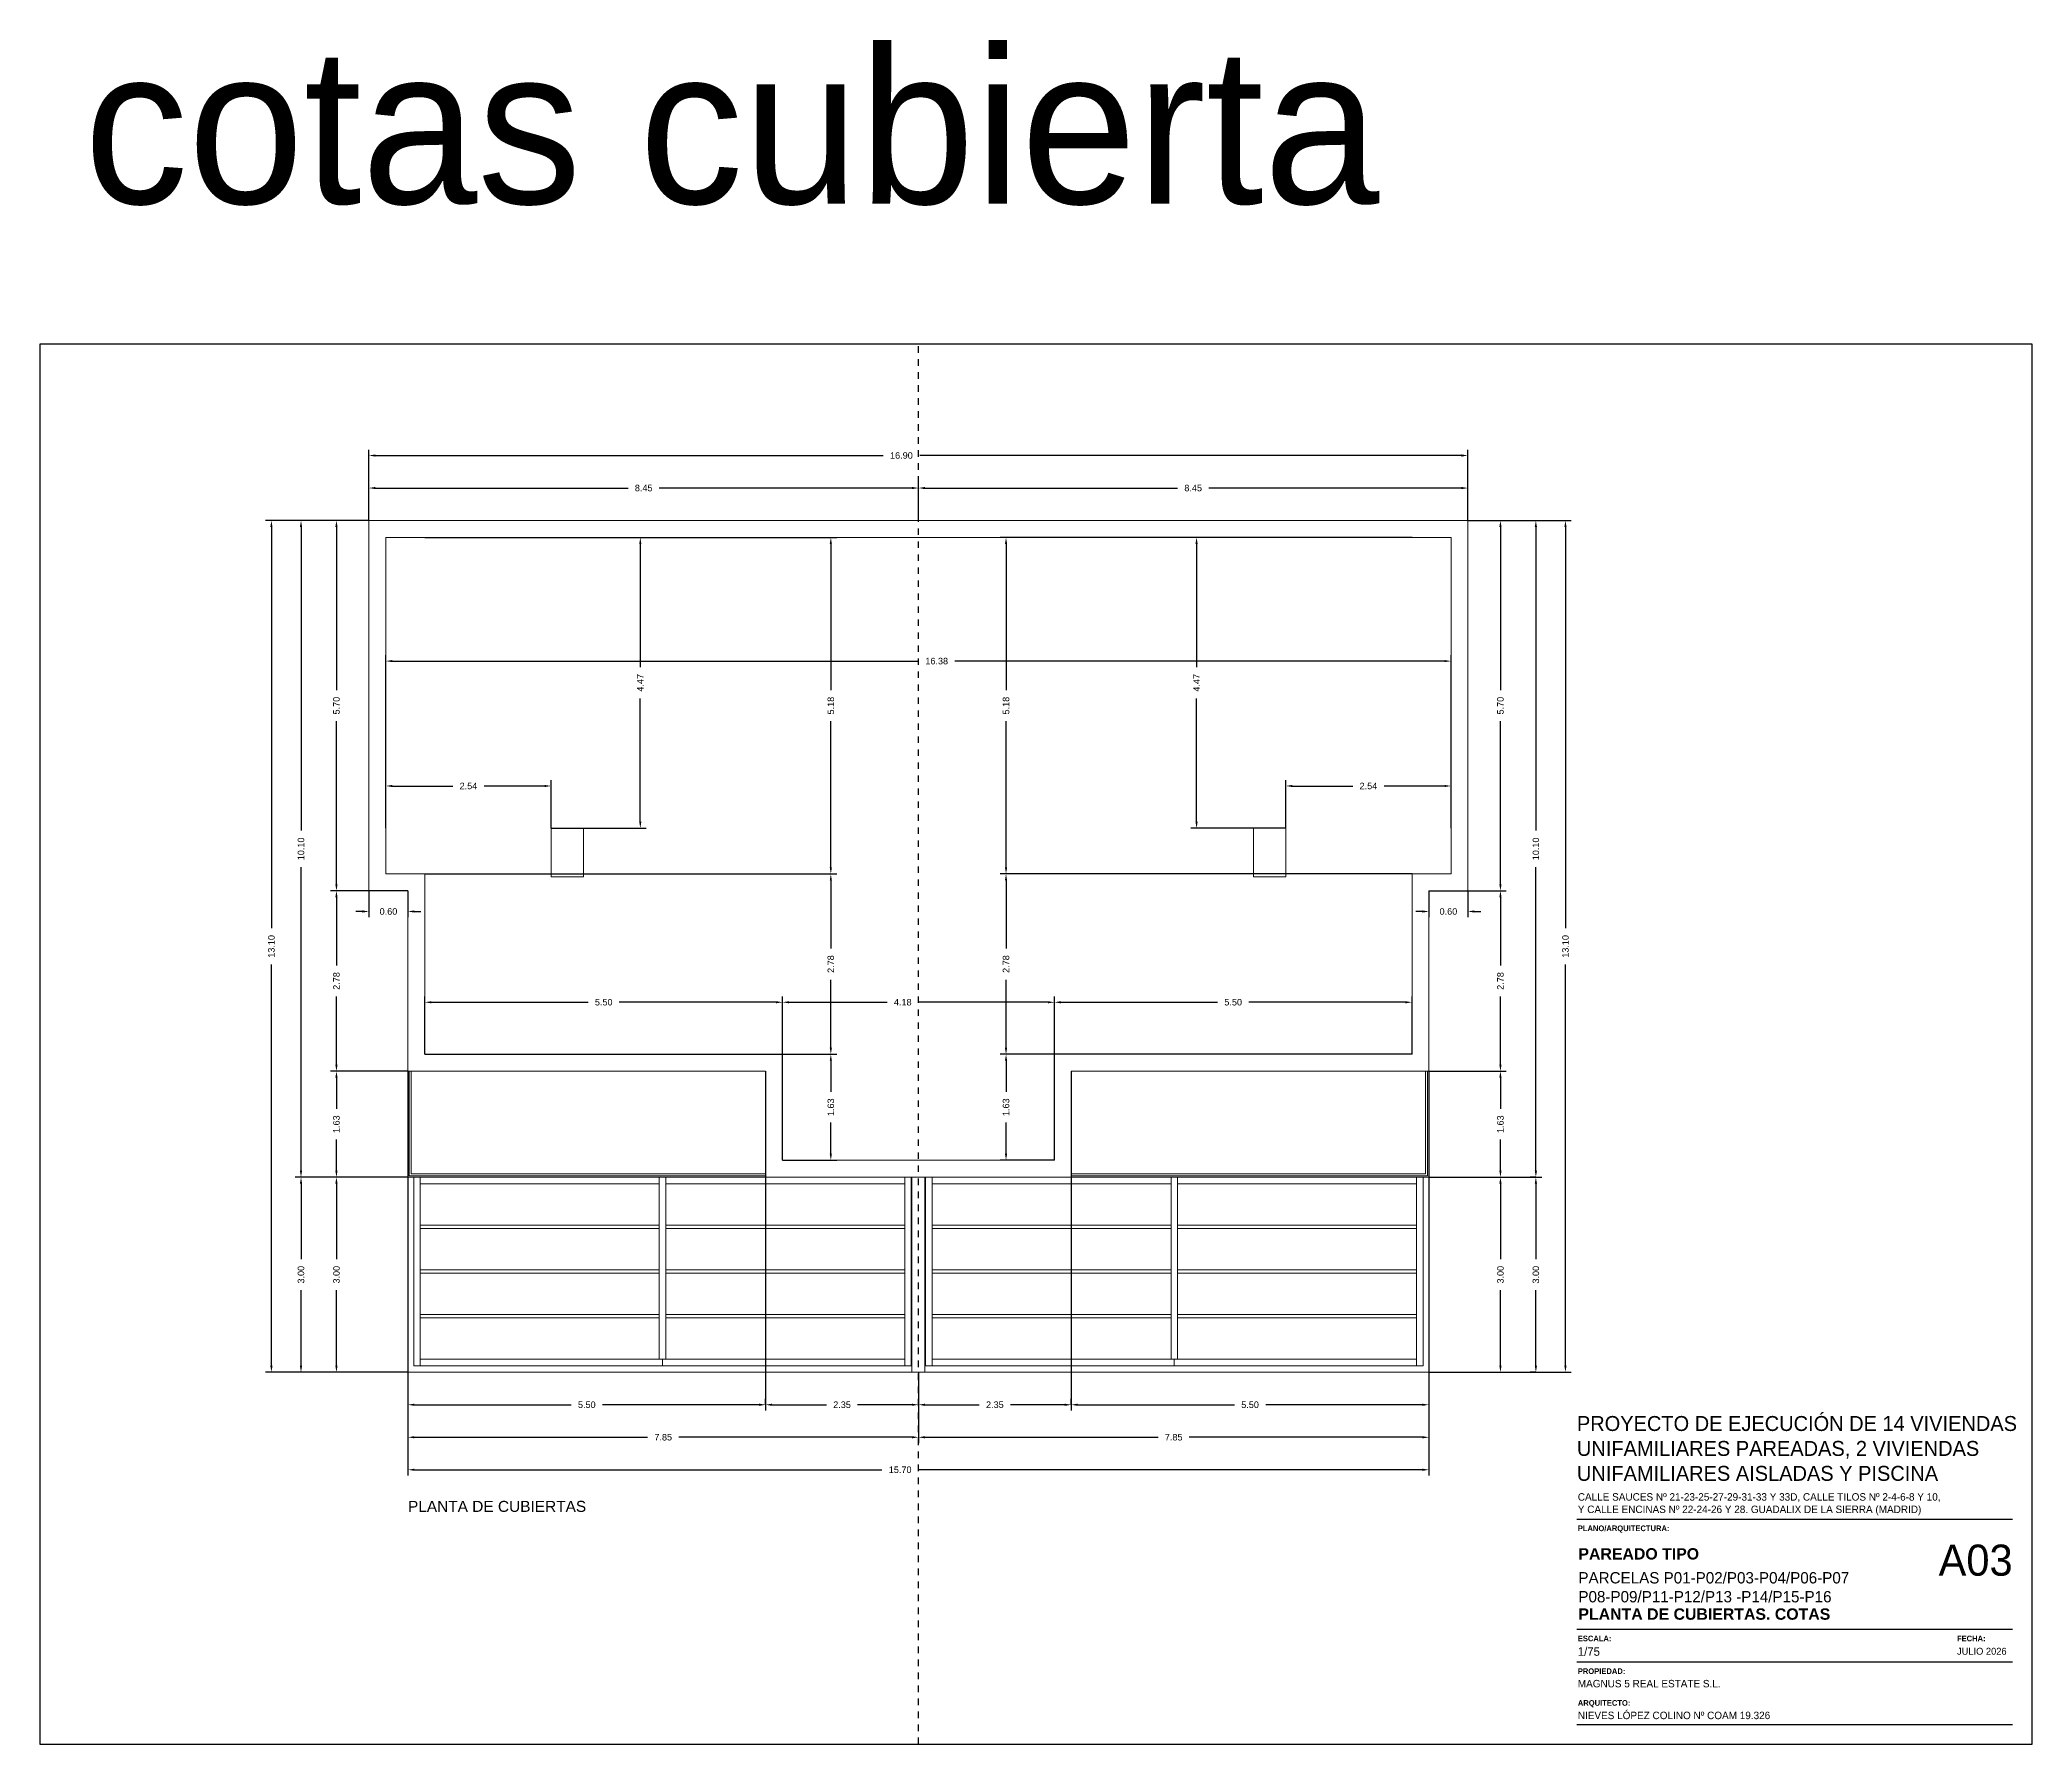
# Model space of a CAD drawing. Header units: millimetres. Extents: x 441156 to 441653, y 4514887 to 4515266.
# Drawn here: x 441363.37 to 441394.01, y 4515196.28 to 4515222.49 of the extents above; entities that cross this region are included whole.
import ezdxf

# ---------------------------------------------------------------- set-up
doc = ezdxf.new("R2010")
doc.units = ezdxf.units.MM
doc.linetypes.add('CONTINUA', pattern=[0])
doc.linetypes.add('RAYITAS', pattern=[0.375, 0.25, -0.125])
doc.layers.add('01_cartela', color=6, linetype='Continuous', plot=False)
for name, color, linetype in [('01_cotas', 254, 'Continuous'), ('01_proyección', 4, 'RAYITAS'), ('01_texto cartela', 5, 'Continuous'), ('01_textos', 7, 'Continuous')]:
    doc.layers.add(name, color=color, linetype=linetype)
doc.layers.add('01_varios', color=4, linetype='Continuous', lineweight=0)
doc.styles.add('Century Gothic', font='', dxfattribs={"height": 2})
doc.styles.add('Century Gothic_3', font='', dxfattribs={"height": 4.5})
doc.styles.add('Century Gothic_5', font='', dxfattribs={"height": 2.5})
doc.styles.add('Century Gothic_6', font='', dxfattribs={"height": 11})
doc.styles.add('Estilo1', font='swissel.ttf')
doc.styles.add('NIEVES3', font='swisseb.ttf')
doc.styles.add('ROMANS', font='romans')
doc.styles.get('Century Gothic').set_extended_font_data('Century Gothic')
doc.styles.get('Century Gothic_3').set_extended_font_data('Century Gothic')
doc.styles.get('Century Gothic_5').set_extended_font_data('Century Gothic')
doc.styles.get('Century Gothic_6').set_extended_font_data('Century Gothic')
doc.dimstyles.new('DECIMAL-50', dxfattribs={"dimtxt": 0.08, "dimasz": 0.15, "dimexe": 0.09, "dimexo": 0, "dimgap": 0.09, "dimtad": 0, "dimzin": 0, "dimdsep": 46, "dimtxsty": 'ROMANS', "dimcen": 0.09, "dimclrt": 6, "dimadec": 0, "dimazin": 0, "dimtfac": 1.38, "dimtix": 1, "dimtofl": 0, "dimtmove": 2, "dimatfit": 3, "dimldrblk": 'OBLIQUE', "dimfxl": 1, "dimtolj": 1, "dimtzin": 0, "dimarcsym": 0})

msp = doc.modelspace()

# ---------------------------------------------------------------- texts
at = {"layer": '01_texto cartela', "color": 1}
for s, insert, char_height, width, attachment_point, style in [('cotas cubierta', (441364.051, 4515222.364), 2.39287, 27.31448, 1, 'Century Gothic_6'), ('A03', (441393.71, 4515199.347), 0.4786, 1.04985, 3, 'Century Gothic_6'), ('\\pt2.3273;PAREADO TIPO ', (441387.032, 4515199.115), 0.17455, 7.00908, 7, 'NIEVES3')]:
    msp.add_mtext(s, dxfattribs=dict(at, insert=insert, char_height=char_height, width=width, attachment_point=attachment_point, style=style))
at = {"layer": '01_texto cartela'}
for s, insert, char_height, width, attachment_point, style in [('\\PPROYECTO DE EJECUCIÓN DE 14 VIVIENDAS UNIFAMILIARES PAREADAS, 2 VIVIENDAS UNIFAMILIARES AISLADAS Y PISCINA', (441387.009, 4515201.708), 0.23, 6.82217, 1, 'Century Gothic_3'), ('CALLE SAUCES Nº 21-23-25-27-29-31-33 Y 33D, CALLE TILOS Nº 2-4-6-8 Y 10, \\PY CALLE ENCINAS Nº 22-24-26 Y 28. GUADALIX DE LA SIERRA (MADRID)', (441387.023, 4515200.138), 0.11455, 9.24681, 1, 'Century Gothic'), ('{\\fCentury Gothic|b1|i0|c0|p34;PLANO/ARQUITECTURA: }', (441387.023, 4515199.641), 0.08701, 2.11715, 1, 'Century Gothic'), ('\\pt2.3273;\\PPARCELAS P01-P02/P03-P04/P06-P07\\PP08-P09/P11-P12/P13 -P14/P15-P16 ', (441387.032, 4515198.456), 0.17455, 7.00908, 7, 'Century Gothic_5'), ('\\pt2.3273;PLANTA DE CUBIERTAS. COTAS', (441387.032, 4515198.189), 0.17455, 7.00908, 7, 'NIEVES3'), ('{\\fCentury Gothic|b1|i0|c0|p34;ESCALA: }', (441387.023, 4515197.947), 0.08701, 2.11715, 1, 'Century Gothic'), ('{\\fCentury Gothic|b1|i0|c0|p34;FECHA: }', (441392.854, 4515197.947), 0.08701, 2.11715, 1, 'Century Gothic'), ('1/75', (441387.023, 4515197.768), 0.1309, 2.11715, 1, 'Century Gothic'), ('JULIO 2026', (441392.854, 4515197.76), 0.1069, 3.50438, 1, 'Century Gothic'), ('{\\fCentury Gothic|b1|i0|c0|p34;PROPIEDAD:}', (441387.023, 4515197.444), 0.08701, 0.83709, 1, 'Century Gothic'), ('MAGNUS 5 REAL ESTATE S.L.', (441387.023, 4515197.266), 0.11455, 4.88231, 1, 'Century Gothic'), ('{\\fCentury Gothic|b1|i0|c0|p34;ARQUITECTO:}', (441387.023, 4515196.955), 0.08701, 0.83709, 1, 'Century Gothic'), ('NIEVES LÓPEZ COLINO Nº COAM 19.326', (441387.023, 4515196.777), 0.11455, 3.65153, 1, 'Century Gothic')]:
    msp.add_mtext(s, dxfattribs=dict(at, insert=insert, char_height=char_height, width=width, attachment_point=attachment_point, style=style))
at = {"layer": '01_textos', "color": 5, "style": 'Estilo1'}
msp.add_text('PLANTA DE CUBIERTAS', height=0.16973, dxfattribs=at).set_placement((441369.033, 4515199.85))

# ---------------------------------------------------------------- blocks, each defined once
blk = doc.blocks.new('*D32')
at = {"layer": '01_cotas', "color": 0, "linetype": 'CONTINUA', "lineweight": -2, "transparency": 16777216}
for p, q in [((441368.433, 4515215.098), (441368.433, 4515215.688)), ((441376.883, 4515215.098), (441376.883, 4515215.688))]:
    blk.add_line(p, q, dxfattribs=at)
at = {"layer": '01_cotas', "color": 0, "lineweight": -2, "transparency": 16777216}
for p, q in [((441368.533, 4515215.598), (441372.418, 4515215.598)), ((441376.783, 4515215.598), (441372.898, 4515215.598))]:
    blk.add_line(p, q, dxfattribs=at)
at = {"layer": '01_cotas', "color": 0, "transparency": 16777216}
for points in [[(441368.533, 4515215.615), (441368.533, 4515215.581), (441368.433, 4515215.598)], [(441376.783, 4515215.615), (441376.783, 4515215.581), (441376.883, 4515215.598)]]:
    blk.add_solid(points, dxfattribs=at)
at = {"layer": '01_cotas', "color": 7, "transparency": 16777216, "insert": (441372.658, 4515215.598), "char_height": 0.1, "attachment_point": 5, "style": 'Estilo1'}
blk.add_mtext('\\A1;8.45', dxfattribs=at)
blk = doc.blocks.new('*D33')
at = {"layer": '01_cotas', "color": 0, "linetype": 'CONTINUA', "lineweight": -2, "transparency": 16777216}
for p, q in [((441376.883, 4515215.098), (441376.883, 4515215.688)), ((441385.333, 4515215.098), (441385.333, 4515215.688))]:
    blk.add_line(p, q, dxfattribs=at)
at = {"layer": '01_cotas', "color": 0, "lineweight": -2, "transparency": 16777216}
for p, q in [((441376.983, 4515215.598), (441380.868, 4515215.598)), ((441385.233, 4515215.598), (441381.348, 4515215.598))]:
    blk.add_line(p, q, dxfattribs=at)
at = {"layer": '01_cotas', "color": 0, "transparency": 16777216}
for points in [[(441376.983, 4515215.615), (441376.983, 4515215.581), (441376.883, 4515215.598)], [(441385.233, 4515215.615), (441385.233, 4515215.581), (441385.333, 4515215.598)]]:
    blk.add_solid(points, dxfattribs=at)
at = {"layer": '01_cotas', "color": 7, "transparency": 16777216, "insert": (441381.108, 4515215.598), "char_height": 0.1, "attachment_point": 5, "style": 'Estilo1'}
blk.add_mtext('\\A1;8.45', dxfattribs=at)
blk = doc.blocks.new('*D34')
at = {"layer": '01_cotas', "color": 0, "linetype": 'CONTINUA', "lineweight": -2, "transparency": 16777216}
for p, q in [((441368.433, 4515215.098), (441368.433, 4515216.188)), ((441385.333, 4515215.098), (441385.333, 4515216.188))]:
    blk.add_line(p, q, dxfattribs=at)
at = {"layer": '01_cotas', "color": 0, "lineweight": -2, "transparency": 16777216}
for p, q in [((441368.533, 4515216.098), (441376.339, 4515216.098)), ((441385.233, 4515216.098), (441376.902, 4515216.098))]:
    blk.add_line(p, q, dxfattribs=at)
at = {"layer": '01_cotas', "color": 0, "transparency": 16777216}
for points in [[(441368.533, 4515216.115), (441368.533, 4515216.081), (441368.433, 4515216.098)], [(441385.233, 4515216.115), (441385.233, 4515216.081), (441385.333, 4515216.098)]]:
    blk.add_solid(points, dxfattribs=at)
at = {"layer": '01_cotas', "color": 7, "transparency": 16777216, "insert": (441376.621, 4515216.098), "char_height": 0.1, "attachment_point": 5, "style": 'Estilo1'}
blk.add_mtext('\\A1;16.90', dxfattribs=at)
blk = doc.blocks.new('*D35')
at = {"layer": '01_cotas', "color": 0, "linetype": 'CONTINUA', "lineweight": -2, "transparency": 16777216}
for p, q in [((441368.433, 4515215.098), (441367.843, 4515215.098)), ((441368.433, 4515209.403), (441367.843, 4515209.403))]:
    blk.add_line(p, q, dxfattribs=at)
at = {"layer": '01_cotas', "color": 0, "lineweight": -2, "transparency": 16777216}
for p, q in [((441367.933, 4515214.998), (441367.933, 4515212.491)), ((441367.933, 4515209.503), (441367.933, 4515212.01))]:
    blk.add_line(p, q, dxfattribs=at)
at = {"layer": '01_cotas', "color": 0, "transparency": 16777216}
for points in [[(441367.916, 4515214.998), (441367.95, 4515214.998), (441367.933, 4515215.098)], [(441367.916, 4515209.503), (441367.95, 4515209.503), (441367.933, 4515209.403)]]:
    blk.add_solid(points, dxfattribs=at)
at = {"layer": '01_cotas', "color": 7, "transparency": 16777216, "insert": (441367.933, 4515212.251), "char_height": 0.1, "attachment_point": 5, "rotation": 90, "style": 'Estilo1'}
blk.add_mtext('\\A1;5.70', dxfattribs=at)
blk = doc.blocks.new('*D36')
at = {"layer": '01_cotas', "color": 0, "linetype": 'CONTINUA', "lineweight": -2, "transparency": 16777216}
for p, q in [((441369.033, 4515209.403), (441367.843, 4515209.403)), ((441369.033, 4515206.628), (441367.843, 4515206.628))]:
    blk.add_line(p, q, dxfattribs=at)
at = {"layer": '01_cotas', "color": 0, "lineweight": -2, "transparency": 16777216}
for p, q in [((441367.933, 4515209.303), (441367.933, 4515208.256)), ((441367.933, 4515206.728), (441367.933, 4515207.775))]:
    blk.add_line(p, q, dxfattribs=at)
at = {"layer": '01_cotas', "color": 0, "transparency": 16777216}
for points in [[(441367.916, 4515209.303), (441367.95, 4515209.303), (441367.933, 4515209.403)], [(441367.916, 4515206.728), (441367.95, 4515206.728), (441367.933, 4515206.628)]]:
    blk.add_solid(points, dxfattribs=at)
at = {"layer": '01_cotas', "color": 7, "transparency": 16777216, "insert": (441367.933, 4515208.016), "char_height": 0.1, "attachment_point": 5, "rotation": 90, "style": 'Estilo1'}
blk.add_mtext('\\A1;2.78', dxfattribs=at)
blk = doc.blocks.new('*D37')
at = {"layer": '01_cotas', "color": 0, "linetype": 'CONTINUA', "lineweight": -2, "transparency": 16777216}
for p, q in [((441369.033, 4515206.628), (441367.843, 4515206.628)), ((441369.033, 4515204.998), (441367.843, 4515204.998))]:
    blk.add_line(p, q, dxfattribs=at)
at = {"layer": '01_cotas', "color": 0, "lineweight": -2, "transparency": 16777216}
for p, q in [((441367.933, 4515206.528), (441367.933, 4515206.049)), ((441367.933, 4515205.098), (441367.933, 4515205.577))]:
    blk.add_line(p, q, dxfattribs=at)
at = {"layer": '01_cotas', "color": 0, "transparency": 16777216}
for points in [[(441367.916, 4515206.528), (441367.95, 4515206.528), (441367.933, 4515206.628)], [(441367.916, 4515205.098), (441367.95, 4515205.098), (441367.933, 4515204.998)]]:
    blk.add_solid(points, dxfattribs=at)
at = {"layer": '01_cotas', "color": 7, "transparency": 16777216, "insert": (441367.933, 4515205.813), "char_height": 0.1, "attachment_point": 5, "rotation": 90, "style": 'Estilo1'}
blk.add_mtext('\\A1;1.63', dxfattribs=at)
blk = doc.blocks.new('*D38')
at = {"layer": '01_cotas', "color": 0, "linetype": 'CONTINUA', "lineweight": -2, "transparency": 16777216}
for p, q in [((441369.033, 4515204.998), (441367.843, 4515204.998)), ((441369.033, 4515201.998), (441367.843, 4515201.998))]:
    blk.add_line(p, q, dxfattribs=at)
at = {"layer": '01_cotas', "color": 0, "lineweight": -2, "transparency": 16777216}
for p, q in [((441367.933, 4515204.898), (441367.933, 4515203.738)), ((441367.933, 4515202.098), (441367.933, 4515203.258))]:
    blk.add_line(p, q, dxfattribs=at)
at = {"layer": '01_cotas', "color": 0, "transparency": 16777216}
for points in [[(441367.916, 4515204.898), (441367.95, 4515204.898), (441367.933, 4515204.998)], [(441367.916, 4515202.098), (441367.95, 4515202.098), (441367.933, 4515201.998)]]:
    blk.add_solid(points, dxfattribs=at)
at = {"layer": '01_cotas', "color": 7, "transparency": 16777216, "insert": (441367.933, 4515203.498), "char_height": 0.1, "attachment_point": 5, "rotation": 90, "style": 'Estilo1'}
blk.add_mtext('\\A1;3.00', dxfattribs=at)
blk = doc.blocks.new('*D39')
at = {"layer": '01_cotas', "color": 0, "linetype": 'CONTINUA', "lineweight": -2, "transparency": 16777216}
for p, q in [((441369.033, 4515206.628), (441369.033, 4515201.408)), ((441374.533, 4515206.628), (441374.533, 4515201.408))]:
    blk.add_line(p, q, dxfattribs=at)
at = {"layer": '01_cotas', "color": 0, "lineweight": -2, "transparency": 16777216}
for p, q in [((441369.133, 4515201.498), (441371.543, 4515201.498)), ((441374.433, 4515201.498), (441372.023, 4515201.498))]:
    blk.add_line(p, q, dxfattribs=at)
at = {"layer": '01_cotas', "color": 0, "transparency": 16777216}
for points in [[(441369.133, 4515201.515), (441369.133, 4515201.481), (441369.033, 4515201.498)], [(441374.433, 4515201.515), (441374.433, 4515201.481), (441374.533, 4515201.498)]]:
    blk.add_solid(points, dxfattribs=at)
at = {"layer": '01_cotas', "color": 7, "transparency": 16777216, "insert": (441371.783, 4515201.498), "char_height": 0.1, "attachment_point": 5, "style": 'Estilo1'}
blk.add_mtext('\\A1;5.50', dxfattribs=at)
blk = doc.blocks.new('*D40')
at = {"layer": '01_cotas', "color": 0, "linetype": 'CONTINUA', "lineweight": -2, "transparency": 16777216}
for p, q in [((441369.033, 4515201.998), (441369.033, 4515200.908)), ((441376.883, 4515201.998), (441376.883, 4515200.908))]:
    blk.add_line(p, q, dxfattribs=at)
at = {"layer": '01_cotas', "color": 0, "lineweight": -2, "transparency": 16777216}
for p, q in [((441369.133, 4515200.998), (441372.718, 4515200.998)), ((441376.783, 4515200.998), (441373.197, 4515200.998))]:
    blk.add_line(p, q, dxfattribs=at)
at = {"layer": '01_cotas', "color": 0, "transparency": 16777216}
for points in [[(441369.133, 4515201.015), (441369.133, 4515200.981), (441369.033, 4515200.998)], [(441376.783, 4515201.015), (441376.783, 4515200.981), (441376.883, 4515200.998)]]:
    blk.add_solid(points, dxfattribs=at)
at = {"layer": '01_cotas', "color": 7, "transparency": 16777216, "insert": (441372.958, 4515200.998), "char_height": 0.1, "attachment_point": 5, "style": 'Estilo1'}
blk.add_mtext('\\A1;7.85', dxfattribs=at)
blk = doc.blocks.new('*D41')
at = {"layer": '01_cotas', "color": 0, "linetype": 'CONTINUA', "lineweight": -2, "transparency": 16777216}
for p, q in [((441367.933, 4515215.098), (441366.843, 4515215.098)), ((441368.533, 4515201.998), (441366.843, 4515201.998))]:
    blk.add_line(p, q, dxfattribs=at)
at = {"layer": '01_cotas', "color": 0, "lineweight": -2, "transparency": 16777216}
for p, q in [((441366.933, 4515214.998), (441366.933, 4515208.829)), ((441366.933, 4515202.098), (441366.933, 4515208.267))]:
    blk.add_line(p, q, dxfattribs=at)
at = {"layer": '01_cotas', "color": 0, "transparency": 16777216}
for points in [[(441366.916, 4515214.998), (441366.95, 4515214.998), (441366.933, 4515215.098)], [(441366.916, 4515202.098), (441366.95, 4515202.098), (441366.933, 4515201.998)]]:
    blk.add_solid(points, dxfattribs=at)
at = {"layer": '01_cotas', "color": 7, "transparency": 16777216, "insert": (441366.933, 4515208.548), "char_height": 0.1, "attachment_point": 5, "rotation": 90, "style": 'Estilo1'}
blk.add_mtext('\\A1;13.10', dxfattribs=at)
blk = doc.blocks.new('*D42')
at = {"layer": '01_cotas', "color": 0, "linetype": 'CONTINUA', "lineweight": -2, "transparency": 16777216}
for p, q in [((441385.333, 4515215.098), (441385.923, 4515215.098)), ((441385.333, 4515209.403), (441385.923, 4515209.403))]:
    blk.add_line(p, q, dxfattribs=at)
at = {"layer": '01_cotas', "color": 0, "lineweight": -2, "transparency": 16777216}
for p, q in [((441385.833, 4515214.998), (441385.833, 4515212.491)), ((441385.833, 4515209.503), (441385.833, 4515212.01))]:
    blk.add_line(p, q, dxfattribs=at)
at = {"layer": '01_cotas', "color": 0, "transparency": 16777216}
for points in [[(441385.816, 4515214.998), (441385.85, 4515214.998), (441385.833, 4515215.098)], [(441385.816, 4515209.503), (441385.85, 4515209.503), (441385.833, 4515209.403)]]:
    blk.add_solid(points, dxfattribs=at)
at = {"layer": '01_cotas', "color": 7, "transparency": 16777216, "insert": (441385.833, 4515212.251), "char_height": 0.1, "attachment_point": 5, "rotation": 90, "style": 'Estilo1'}
blk.add_mtext('\\A1;5.70', dxfattribs=at)
blk = doc.blocks.new('*D43')
at = {"layer": '01_cotas', "color": 0, "linetype": 'CONTINUA', "lineweight": -2, "transparency": 16777216}
for p, q in [((441384.733, 4515209.403), (441385.923, 4515209.403)), ((441384.733, 4515206.628), (441385.923, 4515206.628))]:
    blk.add_line(p, q, dxfattribs=at)
at = {"layer": '01_cotas', "color": 0, "lineweight": -2, "transparency": 16777216}
for p, q in [((441385.833, 4515209.303), (441385.833, 4515208.256)), ((441385.833, 4515206.728), (441385.833, 4515207.775))]:
    blk.add_line(p, q, dxfattribs=at)
at = {"layer": '01_cotas', "color": 0, "transparency": 16777216}
for points in [[(441385.816, 4515209.303), (441385.85, 4515209.303), (441385.833, 4515209.403)], [(441385.816, 4515206.728), (441385.85, 4515206.728), (441385.833, 4515206.628)]]:
    blk.add_solid(points, dxfattribs=at)
at = {"layer": '01_cotas', "color": 7, "transparency": 16777216, "insert": (441385.833, 4515208.016), "char_height": 0.1, "attachment_point": 5, "rotation": 90, "style": 'Estilo1'}
blk.add_mtext('\\A1;2.78', dxfattribs=at)
blk = doc.blocks.new('*D44')
at = {"layer": '01_cotas', "color": 0, "linetype": 'CONTINUA', "lineweight": -2, "transparency": 16777216}
for p, q in [((441384.733, 4515206.628), (441385.923, 4515206.628)), ((441384.733, 4515204.998), (441385.923, 4515204.998))]:
    blk.add_line(p, q, dxfattribs=at)
at = {"layer": '01_cotas', "color": 0, "lineweight": -2, "transparency": 16777216}
for p, q in [((441385.833, 4515206.528), (441385.833, 4515206.049)), ((441385.833, 4515205.098), (441385.833, 4515205.577))]:
    blk.add_line(p, q, dxfattribs=at)
at = {"layer": '01_cotas', "color": 0, "transparency": 16777216}
for points in [[(441385.816, 4515206.528), (441385.85, 4515206.528), (441385.833, 4515206.628)], [(441385.816, 4515205.098), (441385.85, 4515205.098), (441385.833, 4515204.998)]]:
    blk.add_solid(points, dxfattribs=at)
at = {"layer": '01_cotas', "color": 7, "transparency": 16777216, "insert": (441385.833, 4515205.813), "char_height": 0.1, "attachment_point": 5, "rotation": 90, "style": 'Estilo1'}
blk.add_mtext('\\A1;1.63', dxfattribs=at)
blk = doc.blocks.new('*D45')
at = {"layer": '01_cotas', "color": 0, "linetype": 'CONTINUA', "lineweight": -2, "transparency": 16777216}
for p, q in [((441384.733, 4515204.998), (441385.923, 4515204.998)), ((441384.733, 4515201.998), (441385.923, 4515201.998))]:
    blk.add_line(p, q, dxfattribs=at)
at = {"layer": '01_cotas', "color": 0, "lineweight": -2, "transparency": 16777216}
for p, q in [((441385.833, 4515204.898), (441385.833, 4515203.738)), ((441385.833, 4515202.098), (441385.833, 4515203.258))]:
    blk.add_line(p, q, dxfattribs=at)
at = {"layer": '01_cotas', "color": 0, "transparency": 16777216}
for points in [[(441385.816, 4515204.898), (441385.85, 4515204.898), (441385.833, 4515204.998)], [(441385.816, 4515202.098), (441385.85, 4515202.098), (441385.833, 4515201.998)]]:
    blk.add_solid(points, dxfattribs=at)
at = {"layer": '01_cotas', "color": 7, "transparency": 16777216, "insert": (441385.833, 4515203.498), "char_height": 0.1, "attachment_point": 5, "rotation": 90, "style": 'Estilo1'}
blk.add_mtext('\\A1;3.00', dxfattribs=at)
blk = doc.blocks.new('*D46')
at = {"layer": '01_cotas', "color": 0, "linetype": 'CONTINUA', "lineweight": -2, "transparency": 16777216}
for p, q in [((441379.233, 4515206.628), (441379.233, 4515201.408)), ((441384.733, 4515206.628), (441384.733, 4515201.408))]:
    blk.add_line(p, q, dxfattribs=at)
at = {"layer": '01_cotas', "color": 0, "lineweight": -2, "transparency": 16777216}
for p, q in [((441379.333, 4515201.498), (441381.743, 4515201.498)), ((441384.633, 4515201.498), (441382.223, 4515201.498))]:
    blk.add_line(p, q, dxfattribs=at)
at = {"layer": '01_cotas', "color": 0, "transparency": 16777216}
for points in [[(441379.333, 4515201.515), (441379.333, 4515201.481), (441379.233, 4515201.498)], [(441384.633, 4515201.515), (441384.633, 4515201.481), (441384.733, 4515201.498)]]:
    blk.add_solid(points, dxfattribs=at)
at = {"layer": '01_cotas', "color": 7, "transparency": 16777216, "insert": (441381.983, 4515201.498), "char_height": 0.1, "attachment_point": 5, "style": 'Estilo1'}
blk.add_mtext('\\A1;5.50', dxfattribs=at)
blk = doc.blocks.new('*D47')
at = {"layer": '01_cotas', "color": 0, "linetype": 'CONTINUA', "lineweight": -2, "transparency": 16777216}
for p, q in [((441376.883, 4515201.998), (441376.883, 4515200.908)), ((441384.733, 4515201.998), (441384.733, 4515200.908))]:
    blk.add_line(p, q, dxfattribs=at)
at = {"layer": '01_cotas', "color": 0, "lineweight": -2, "transparency": 16777216}
for p, q in [((441376.983, 4515200.998), (441380.568, 4515200.998)), ((441384.633, 4515200.998), (441381.047, 4515200.998))]:
    blk.add_line(p, q, dxfattribs=at)
at = {"layer": '01_cotas', "color": 0, "transparency": 16777216}
for points in [[(441376.983, 4515201.015), (441376.983, 4515200.981), (441376.883, 4515200.998)], [(441384.633, 4515201.015), (441384.633, 4515200.981), (441384.733, 4515200.998)]]:
    blk.add_solid(points, dxfattribs=at)
at = {"layer": '01_cotas', "color": 7, "transparency": 16777216, "insert": (441380.808, 4515200.998), "char_height": 0.1, "attachment_point": 5, "style": 'Estilo1'}
blk.add_mtext('\\A1;7.85', dxfattribs=at)
blk = doc.blocks.new('*D48')
at = {"layer": '01_cotas', "color": 0, "linetype": 'CONTINUA', "lineweight": -2, "transparency": 16777216}
for p, q in [((441374.533, 4515201.498), (441374.533, 4515201.588)), ((441376.883, 4515201.498), (441376.883, 4515201.588))]:
    blk.add_line(p, q, dxfattribs=at)
at = {"layer": '01_cotas', "color": 0, "lineweight": -2, "transparency": 16777216}
for p, q in [((441374.633, 4515201.498), (441375.468, 4515201.498)), ((441376.783, 4515201.498), (441375.948, 4515201.498))]:
    blk.add_line(p, q, dxfattribs=at)
at = {"layer": '01_cotas', "color": 0, "transparency": 16777216}
for points in [[(441374.633, 4515201.515), (441374.633, 4515201.481), (441374.533, 4515201.498)], [(441376.783, 4515201.515), (441376.783, 4515201.481), (441376.883, 4515201.498)]]:
    blk.add_solid(points, dxfattribs=at)
at = {"layer": '01_cotas', "color": 7, "transparency": 16777216, "insert": (441375.708, 4515201.498), "char_height": 0.1, "attachment_point": 5, "style": 'Estilo1'}
blk.add_mtext('\\A1;2.35', dxfattribs=at)
blk = doc.blocks.new('*D49')
at = {"layer": '01_cotas', "color": 0, "linetype": 'CONTINUA', "lineweight": -2, "transparency": 16777216}
for p, q in [((441376.883, 4515201.498), (441376.883, 4515201.588)), ((441379.233, 4515201.498), (441379.233, 4515201.588))]:
    blk.add_line(p, q, dxfattribs=at)
at = {"layer": '01_cotas', "color": 0, "lineweight": -2, "transparency": 16777216}
for p, q in [((441376.983, 4515201.498), (441377.818, 4515201.498)), ((441379.133, 4515201.498), (441378.298, 4515201.498))]:
    blk.add_line(p, q, dxfattribs=at)
at = {"layer": '01_cotas', "color": 0, "transparency": 16777216}
for points in [[(441376.983, 4515201.515), (441376.983, 4515201.481), (441376.883, 4515201.498)], [(441379.133, 4515201.515), (441379.133, 4515201.481), (441379.233, 4515201.498)]]:
    blk.add_solid(points, dxfattribs=at)
at = {"layer": '01_cotas', "color": 7, "transparency": 16777216, "insert": (441378.058, 4515201.498), "char_height": 0.1, "attachment_point": 5, "style": 'Estilo1'}
blk.add_mtext('\\A1;2.35', dxfattribs=at)
blk = doc.blocks.new('*D50')
at = {"layer": '01_cotas', "color": 0, "linetype": 'CONTINUA', "lineweight": -2, "transparency": 16777216}
for p, q in [((441368.433, 4515209.403), (441368.433, 4515208.995)), ((441369.033, 4515209.403), (441369.033, 4515208.995))]:
    blk.add_line(p, q, dxfattribs=at)
at = {"layer": '01_cotas', "color": 0, "lineweight": -2, "transparency": 16777216}
for p, q in [((441368.333, 4515209.085), (441368.233, 4515209.085)), ((441369.133, 4515209.085), (441369.233, 4515209.085))]:
    blk.add_line(p, q, dxfattribs=at)
at = {"layer": '01_cotas', "color": 0, "transparency": 16777216}
for points in [[(441368.333, 4515209.102), (441368.333, 4515209.068), (441368.433, 4515209.085)], [(441369.133, 4515209.102), (441369.133, 4515209.068), (441369.033, 4515209.085)]]:
    blk.add_solid(points, dxfattribs=at)
at = {"layer": '01_cotas', "color": 7, "transparency": 16777216, "insert": (441368.733, 4515209.085), "char_height": 0.1, "attachment_point": 5, "style": 'Estilo1'}
blk.add_mtext('\\A1;0.60', dxfattribs=at)
blk = doc.blocks.new('*D51')
at = {"layer": '01_cotas', "color": 0, "linetype": 'CONTINUA', "lineweight": -2, "transparency": 16777216}
for p, q in [((441384.733, 4515209.403), (441384.733, 4515208.995)), ((441385.333, 4515209.403), (441385.333, 4515208.995))]:
    blk.add_line(p, q, dxfattribs=at)
at = {"layer": '01_cotas', "color": 0, "lineweight": -2, "transparency": 16777216}
for p, q in [((441384.633, 4515209.085), (441384.533, 4515209.085)), ((441385.433, 4515209.085), (441385.533, 4515209.085))]:
    blk.add_line(p, q, dxfattribs=at)
at = {"layer": '01_cotas', "color": 0, "transparency": 16777216}
for points in [[(441384.633, 4515209.102), (441384.633, 4515209.068), (441384.733, 4515209.085)], [(441385.433, 4515209.102), (441385.433, 4515209.068), (441385.333, 4515209.085)]]:
    blk.add_solid(points, dxfattribs=at)
at = {"layer": '01_cotas', "color": 7, "transparency": 16777216, "insert": (441385.033, 4515209.085), "char_height": 0.1, "attachment_point": 5, "style": 'Estilo1'}
blk.add_mtext('\\A1;0.60', dxfattribs=at)
blk = doc.blocks.new('*D52')
at = {"layer": '01_cotas', "color": 0, "linetype": 'CONTINUA', "lineweight": -2, "transparency": 16777216}
for p, q in [((441369.033, 4515201.998), (441369.033, 4515200.408)), ((441384.733, 4515201.998), (441384.733, 4515200.408))]:
    blk.add_line(p, q, dxfattribs=at)
at = {"layer": '01_cotas', "color": 0, "lineweight": -2, "transparency": 16777216}
for p, q in [((441369.133, 4515200.498), (441376.32, 4515200.498)), ((441384.633, 4515200.498), (441376.883, 4515200.498))]:
    blk.add_line(p, q, dxfattribs=at)
at = {"layer": '01_cotas', "color": 0, "transparency": 16777216}
for points in [[(441369.133, 4515200.515), (441369.133, 4515200.481), (441369.033, 4515200.498)], [(441384.633, 4515200.515), (441384.633, 4515200.481), (441384.733, 4515200.498)]]:
    blk.add_solid(points, dxfattribs=at)
at = {"layer": '01_cotas', "color": 7, "transparency": 16777216, "insert": (441376.602, 4515200.498), "char_height": 0.1, "attachment_point": 5, "style": 'Estilo1'}
blk.add_mtext('\\A1;15.70', dxfattribs=at)
blk = doc.blocks.new('*D53')
at = {"layer": '01_cotas', "color": 0, "linetype": 'CONTINUA', "lineweight": -2, "transparency": 16777216}
for p, q in [((441374.793, 4515205.259), (441374.793, 4515207.779)), ((441378.973, 4515205.259), (441378.973, 4515207.779))]:
    blk.add_line(p, q, dxfattribs=at)
at = {"layer": '01_cotas', "color": 0, "lineweight": -2, "transparency": 16777216}
for p, q in [((441374.893, 4515207.689), (441376.401, 4515207.689)), ((441378.873, 4515207.689), (441376.883, 4515207.689))]:
    blk.add_line(p, q, dxfattribs=at)
at = {"layer": '01_cotas', "color": 0, "transparency": 16777216}
for points in [[(441374.893, 4515207.705), (441374.893, 4515207.672), (441374.793, 4515207.689)], [(441378.873, 4515207.705), (441378.873, 4515207.672), (441378.973, 4515207.689)]]:
    blk.add_solid(points, dxfattribs=at)
at = {"layer": '01_cotas', "color": 7, "transparency": 16777216, "insert": (441376.642, 4515207.689), "char_height": 0.1, "attachment_point": 5, "style": 'Estilo1'}
blk.add_mtext('\\A1;4.18', dxfattribs=at)
blk = doc.blocks.new('*D54')
at = {"layer": '01_cotas', "color": 0, "linetype": 'CONTINUA', "lineweight": -2, "transparency": 16777216}
for p, q in [((441378.973, 4515206.888), (441378.973, 4515207.779)), ((441384.473, 4515206.888), (441384.473, 4515207.779))]:
    blk.add_line(p, q, dxfattribs=at)
at = {"layer": '01_cotas', "color": 0, "lineweight": -2, "transparency": 16777216}
for p, q in [((441379.073, 4515207.689), (441381.483, 4515207.689)), ((441384.373, 4515207.689), (441381.963, 4515207.689))]:
    blk.add_line(p, q, dxfattribs=at)
at = {"layer": '01_cotas', "color": 0, "transparency": 16777216}
for points in [[(441379.073, 4515207.705), (441379.073, 4515207.672), (441378.973, 4515207.689)], [(441384.373, 4515207.705), (441384.373, 4515207.672), (441384.473, 4515207.689)]]:
    blk.add_solid(points, dxfattribs=at)
at = {"layer": '01_cotas', "color": 7, "transparency": 16777216, "insert": (441381.723, 4515207.689), "char_height": 0.1, "attachment_point": 5, "style": 'Estilo1'}
blk.add_mtext('\\A1;5.50', dxfattribs=at)
blk = doc.blocks.new('*D55')
at = {"layer": '01_cotas', "color": 0, "linetype": 'CONTINUA', "lineweight": -2, "transparency": 16777216}
for p, q in [((441369.293, 4515206.888), (441369.293, 4515207.779)), ((441374.793, 4515206.888), (441374.793, 4515207.779))]:
    blk.add_line(p, q, dxfattribs=at)
at = {"layer": '01_cotas', "color": 0, "lineweight": -2, "transparency": 16777216}
for p, q in [((441369.393, 4515207.689), (441371.803, 4515207.689)), ((441374.693, 4515207.689), (441372.283, 4515207.689))]:
    blk.add_line(p, q, dxfattribs=at)
at = {"layer": '01_cotas', "color": 0, "transparency": 16777216}
for points in [[(441369.393, 4515207.705), (441369.393, 4515207.672), (441369.293, 4515207.689)], [(441374.693, 4515207.705), (441374.693, 4515207.672), (441374.793, 4515207.689)]]:
    blk.add_solid(points, dxfattribs=at)
at = {"layer": '01_cotas', "color": 7, "transparency": 16777216, "insert": (441372.043, 4515207.689), "char_height": 0.1, "attachment_point": 5, "style": 'Estilo1'}
blk.add_mtext('\\A1;5.50', dxfattribs=at)
blk = doc.blocks.new('*D56')
at = {"layer": '01_cotas', "color": 0, "linetype": 'CONTINUA', "lineweight": -2, "transparency": 16777216}
for p, q in [((441368.693, 4515210.436), (441368.693, 4515213.026)), ((441385.073, 4515210.436), (441385.073, 4515213.026))]:
    blk.add_line(p, q, dxfattribs=at)
at = {"layer": '01_cotas', "color": 0, "lineweight": -2, "transparency": 16777216}
for p, q in [((441368.793, 4515212.936), (441376.883, 4515212.936)), ((441384.973, 4515212.936), (441377.445, 4515212.936))]:
    blk.add_line(p, q, dxfattribs=at)
at = {"layer": '01_cotas', "color": 0, "transparency": 16777216}
for points in [[(441368.793, 4515212.953), (441368.793, 4515212.92), (441368.693, 4515212.936)], [(441384.973, 4515212.953), (441384.973, 4515212.92), (441385.073, 4515212.936)]]:
    blk.add_solid(points, dxfattribs=at)
at = {"layer": '01_cotas', "color": 7, "transparency": 16777216, "insert": (441377.164, 4515212.936), "char_height": 0.1, "attachment_point": 5, "style": 'Estilo1'}
blk.add_mtext('\\A1;16.38', dxfattribs=at)
blk = doc.blocks.new('*D57')
at = {"layer": '01_cotas', "color": 0, "linetype": 'CONTINUA', "lineweight": -2, "transparency": 16777216}
for p, q in [((441382.533, 4515210.366), (441382.533, 4515211.105)), ((441385.073, 4515210.366), (441385.073, 4515211.105))]:
    blk.add_line(p, q, dxfattribs=at)
at = {"layer": '01_cotas', "color": 0, "lineweight": -2, "transparency": 16777216}
for p, q in [((441382.633, 4515211.015), (441383.562, 4515211.015)), ((441384.973, 4515211.015), (441384.043, 4515211.015))]:
    blk.add_line(p, q, dxfattribs=at)
at = {"layer": '01_cotas', "color": 0, "transparency": 16777216}
for points in [[(441382.633, 4515211.032), (441382.633, 4515210.999), (441382.533, 4515211.015)], [(441384.973, 4515211.032), (441384.973, 4515210.999), (441385.073, 4515211.015)]]:
    blk.add_solid(points, dxfattribs=at)
at = {"layer": '01_cotas', "color": 7, "transparency": 16777216, "insert": (441383.803, 4515211.015), "char_height": 0.1, "attachment_point": 5, "style": 'Estilo1'}
blk.add_mtext('\\A1;2.54', dxfattribs=at)
blk = doc.blocks.new('*D58')
at = {"layer": '01_cotas', "color": 0, "linetype": 'CONTINUA', "lineweight": -2, "transparency": 16777216}
for p, q in [((441382.533, 4515214.838), (441381.07, 4515214.838)), ((441382.533, 4515210.366), (441381.07, 4515210.366))]:
    blk.add_line(p, q, dxfattribs=at)
at = {"layer": '01_cotas', "color": 0, "lineweight": -2, "transparency": 16777216}
for p, q in [((441381.16, 4515214.738), (441381.16, 4515212.841)), ((441381.16, 4515210.466), (441381.16, 4515212.363))]:
    blk.add_line(p, q, dxfattribs=at)
at = {"layer": '01_cotas', "color": 0, "transparency": 16777216}
for points in [[(441381.143, 4515214.738), (441381.177, 4515214.738), (441381.16, 4515214.838)], [(441381.143, 4515210.466), (441381.177, 4515210.466), (441381.16, 4515210.366)]]:
    blk.add_solid(points, dxfattribs=at)
at = {"layer": '01_cotas', "color": 7, "transparency": 16777216, "insert": (441381.16, 4515212.602), "char_height": 0.1, "attachment_point": 5, "rotation": 90, "style": 'Estilo1'}
blk.add_mtext('\\A1;4.47', dxfattribs=at)
blk = doc.blocks.new('*D59')
at = {"layer": '01_cotas', "color": 0, "linetype": 'CONTINUA', "lineweight": -2, "transparency": 16777216}
for p, q in [((441368.693, 4515210.366), (441368.693, 4515211.105)), ((441371.233, 4515210.366), (441371.233, 4515211.105))]:
    blk.add_line(p, q, dxfattribs=at)
at = {"layer": '01_cotas', "color": 0, "lineweight": -2, "transparency": 16777216}
for p, q in [((441368.793, 4515211.015), (441369.722, 4515211.015)), ((441371.133, 4515211.015), (441370.203, 4515211.015))]:
    blk.add_line(p, q, dxfattribs=at)
at = {"layer": '01_cotas', "color": 0, "transparency": 16777216}
for points in [[(441368.793, 4515211.032), (441368.793, 4515210.999), (441368.693, 4515211.015)], [(441371.133, 4515211.032), (441371.133, 4515210.999), (441371.233, 4515211.015)]]:
    blk.add_solid(points, dxfattribs=at)
at = {"layer": '01_cotas', "color": 7, "transparency": 16777216, "insert": (441369.963, 4515211.015), "char_height": 0.1, "attachment_point": 5, "style": 'Estilo1'}
blk.add_mtext('\\A1;2.54', dxfattribs=at)
blk = doc.blocks.new('*D60')
at = {"layer": '01_cotas', "color": 0, "linetype": 'CONTINUA', "lineweight": -2, "transparency": 16777216}
for p, q in [((441371.233, 4515214.838), (441372.696, 4515214.838)), ((441371.233, 4515210.366), (441372.696, 4515210.366))]:
    blk.add_line(p, q, dxfattribs=at)
at = {"layer": '01_cotas', "color": 0, "lineweight": -2, "transparency": 16777216}
for p, q in [((441372.606, 4515214.738), (441372.606, 4515212.841)), ((441372.606, 4515210.466), (441372.606, 4515212.363))]:
    blk.add_line(p, q, dxfattribs=at)
at = {"layer": '01_cotas', "color": 0, "transparency": 16777216}
for points in [[(441372.589, 4515214.738), (441372.622, 4515214.738), (441372.606, 4515214.838)], [(441372.589, 4515210.466), (441372.622, 4515210.466), (441372.606, 4515210.366)]]:
    blk.add_solid(points, dxfattribs=at)
at = {"layer": '01_cotas', "color": 7, "transparency": 16777216, "insert": (441372.606, 4515212.602), "char_height": 0.1, "attachment_point": 5, "rotation": 90, "style": 'Estilo1'}
blk.add_mtext('\\A1;4.47', dxfattribs=at)
blk = doc.blocks.new('*D61')
at = {"layer": '01_cotas', "color": 0, "linetype": 'CONTINUA', "lineweight": -2, "transparency": 16777216}
for p, q in [((441378.973, 4515206.888), (441378.14, 4515206.888)), ((441378.973, 4515205.259), (441378.14, 4515205.259))]:
    blk.add_line(p, q, dxfattribs=at)
at = {"layer": '01_cotas', "color": 0, "lineweight": -2, "transparency": 16777216}
for p, q in [((441378.23, 4515206.788), (441378.23, 4515206.31)), ((441378.23, 4515205.359), (441378.23, 4515205.837))]:
    blk.add_line(p, q, dxfattribs=at)
at = {"layer": '01_cotas', "color": 0, "transparency": 16777216}
for points in [[(441378.213, 4515206.788), (441378.247, 4515206.788), (441378.23, 4515206.888)], [(441378.213, 4515205.359), (441378.247, 4515205.359), (441378.23, 4515205.259)]]:
    blk.add_solid(points, dxfattribs=at)
at = {"layer": '01_cotas', "color": 7, "transparency": 16777216, "insert": (441378.23, 4515206.074), "char_height": 0.1, "attachment_point": 5, "rotation": 90, "style": 'Estilo1'}
blk.add_mtext('\\A1;1.63', dxfattribs=at)
blk = doc.blocks.new('*D62')
at = {"layer": '01_cotas', "color": 0, "linetype": 'CONTINUA', "lineweight": -2, "transparency": 16777216}
for p, q in [((441384.473, 4515209.663), (441378.14, 4515209.663)), ((441384.473, 4515206.888), (441378.14, 4515206.888))]:
    blk.add_line(p, q, dxfattribs=at)
at = {"layer": '01_cotas', "color": 0, "lineweight": -2, "transparency": 16777216}
for p, q in [((441378.23, 4515209.563), (441378.23, 4515208.516)), ((441378.23, 4515206.988), (441378.23, 4515208.035))]:
    blk.add_line(p, q, dxfattribs=at)
at = {"layer": '01_cotas', "color": 0, "transparency": 16777216}
for points in [[(441378.213, 4515209.563), (441378.247, 4515209.563), (441378.23, 4515209.663)], [(441378.213, 4515206.988), (441378.247, 4515206.988), (441378.23, 4515206.888)]]:
    blk.add_solid(points, dxfattribs=at)
at = {"layer": '01_cotas', "color": 7, "transparency": 16777216, "insert": (441378.23, 4515208.276), "char_height": 0.1, "attachment_point": 5, "rotation": 90, "style": 'Estilo1'}
blk.add_mtext('\\A1;2.78', dxfattribs=at)
blk = doc.blocks.new('*D63')
at = {"layer": '01_cotas', "color": 0, "linetype": 'CONTINUA', "lineweight": -2, "transparency": 16777216}
for p, q in [((441384.473, 4515214.838), (441378.14, 4515214.838)), ((441384.473, 4515209.663), (441378.14, 4515209.663))]:
    blk.add_line(p, q, dxfattribs=at)
at = {"layer": '01_cotas', "color": 0, "lineweight": -2, "transparency": 16777216}
for p, q in [((441378.23, 4515214.738), (441378.23, 4515212.491)), ((441378.23, 4515209.763), (441378.23, 4515212.01))]:
    blk.add_line(p, q, dxfattribs=at)
at = {"layer": '01_cotas', "color": 0, "transparency": 16777216}
for points in [[(441378.213, 4515214.738), (441378.247, 4515214.738), (441378.23, 4515214.838)], [(441378.213, 4515209.763), (441378.247, 4515209.763), (441378.23, 4515209.663)]]:
    blk.add_solid(points, dxfattribs=at)
at = {"layer": '01_cotas', "color": 7, "transparency": 16777216, "insert": (441378.23, 4515212.251), "char_height": 0.1, "attachment_point": 5, "rotation": 90, "style": 'Estilo1'}
blk.add_mtext('\\A1;5.18', dxfattribs=at)
blk = doc.blocks.new('*D64')
at = {"layer": '01_cotas', "color": 0, "linetype": 'CONTINUA', "lineweight": -2, "transparency": 16777216}
for p, q in [((441374.793, 4515206.888), (441375.626, 4515206.888)), ((441374.793, 4515205.259), (441375.626, 4515205.259))]:
    blk.add_line(p, q, dxfattribs=at)
at = {"layer": '01_cotas', "color": 0, "lineweight": -2, "transparency": 16777216}
for p, q in [((441375.536, 4515206.788), (441375.536, 4515206.31)), ((441375.536, 4515205.359), (441375.536, 4515205.837))]:
    blk.add_line(p, q, dxfattribs=at)
at = {"layer": '01_cotas', "color": 0, "transparency": 16777216}
for points in [[(441375.519, 4515206.788), (441375.552, 4515206.788), (441375.536, 4515206.888)], [(441375.519, 4515205.359), (441375.552, 4515205.359), (441375.536, 4515205.259)]]:
    blk.add_solid(points, dxfattribs=at)
at = {"layer": '01_cotas', "color": 7, "transparency": 16777216, "insert": (441375.536, 4515206.074), "char_height": 0.1, "attachment_point": 5, "rotation": 90, "style": 'Estilo1'}
blk.add_mtext('\\A1;1.63', dxfattribs=at)
blk = doc.blocks.new('*D65')
at = {"layer": '01_cotas', "color": 0, "linetype": 'CONTINUA', "lineweight": -2, "transparency": 16777216}
for p, q in [((441369.293, 4515209.663), (441375.626, 4515209.663)), ((441369.293, 4515206.888), (441375.626, 4515206.888))]:
    blk.add_line(p, q, dxfattribs=at)
at = {"layer": '01_cotas', "color": 0, "lineweight": -2, "transparency": 16777216}
for p, q in [((441375.536, 4515209.563), (441375.536, 4515208.516)), ((441375.536, 4515206.988), (441375.536, 4515208.035))]:
    blk.add_line(p, q, dxfattribs=at)
at = {"layer": '01_cotas', "color": 0, "transparency": 16777216}
for points in [[(441375.519, 4515209.563), (441375.552, 4515209.563), (441375.536, 4515209.663)], [(441375.519, 4515206.988), (441375.552, 4515206.988), (441375.536, 4515206.888)]]:
    blk.add_solid(points, dxfattribs=at)
at = {"layer": '01_cotas', "color": 7, "transparency": 16777216, "insert": (441375.536, 4515208.276), "char_height": 0.1, "attachment_point": 5, "rotation": 90, "style": 'Estilo1'}
blk.add_mtext('\\A1;2.78', dxfattribs=at)
blk = doc.blocks.new('*D66')
at = {"layer": '01_cotas', "color": 0, "linetype": 'CONTINUA', "lineweight": -2, "transparency": 16777216}
for p, q in [((441369.293, 4515214.838), (441375.626, 4515214.838)), ((441369.293, 4515209.663), (441375.626, 4515209.663))]:
    blk.add_line(p, q, dxfattribs=at)
at = {"layer": '01_cotas', "color": 0, "lineweight": -2, "transparency": 16777216}
for p, q in [((441375.536, 4515214.738), (441375.536, 4515212.491)), ((441375.536, 4515209.763), (441375.536, 4515212.01))]:
    blk.add_line(p, q, dxfattribs=at)
at = {"layer": '01_cotas', "color": 0, "transparency": 16777216}
for points in [[(441375.519, 4515214.738), (441375.552, 4515214.738), (441375.536, 4515214.838)], [(441375.519, 4515209.763), (441375.552, 4515209.763), (441375.536, 4515209.663)]]:
    blk.add_solid(points, dxfattribs=at)
at = {"layer": '01_cotas', "color": 7, "transparency": 16777216, "insert": (441375.536, 4515212.251), "char_height": 0.1, "attachment_point": 5, "rotation": 90, "style": 'Estilo1'}
blk.add_mtext('\\A1;5.18', dxfattribs=at)
blk = doc.blocks.new('*D575')
at = {"layer": '01_cotas', "color": 0, "linetype": 'CONTINUA', "lineweight": -2, "transparency": 16777216}
for p, q in [((441368.433, 4515215.098), (441367.298, 4515215.098)), ((441368.433, 4515204.998), (441367.298, 4515204.998))]:
    blk.add_line(p, q, dxfattribs=at)
at = {"layer": '01_cotas', "color": 0, "lineweight": -2, "transparency": 16777216}
for p, q in [((441367.388, 4515214.998), (441367.388, 4515210.329)), ((441367.388, 4515205.098), (441367.388, 4515209.767))]:
    blk.add_line(p, q, dxfattribs=at)
at = {"layer": '01_cotas', "color": 0, "transparency": 16777216}
for points in [[(441367.371, 4515214.998), (441367.405, 4515214.998), (441367.388, 4515215.098)], [(441367.371, 4515205.098), (441367.405, 4515205.098), (441367.388, 4515204.998)]]:
    blk.add_solid(points, dxfattribs=at)
at = {"layer": '01_cotas', "color": 7, "transparency": 16777216, "insert": (441367.388, 4515210.048), "char_height": 0.1, "attachment_point": 5, "rotation": 90, "style": 'Estilo1'}
blk.add_mtext('\\A1;10.10', dxfattribs=at)
blk = doc.blocks.new('*D576')
at = {"layer": '01_cotas', "color": 0, "linetype": 'CONTINUA', "lineweight": -2, "transparency": 16777216}
for p, q in [((441367.388, 4515204.998), (441367.298, 4515204.998)), ((441367.388, 4515201.998), (441367.298, 4515201.998))]:
    blk.add_line(p, q, dxfattribs=at)
at = {"layer": '01_cotas', "color": 0, "lineweight": -2, "transparency": 16777216}
for p, q in [((441367.388, 4515204.898), (441367.388, 4515203.738)), ((441367.388, 4515202.098), (441367.388, 4515203.258))]:
    blk.add_line(p, q, dxfattribs=at)
at = {"layer": '01_cotas', "color": 0, "transparency": 16777216}
for points in [[(441367.371, 4515204.898), (441367.405, 4515204.898), (441367.388, 4515204.998)], [(441367.371, 4515202.098), (441367.405, 4515202.098), (441367.388, 4515201.998)]]:
    blk.add_solid(points, dxfattribs=at)
at = {"layer": '01_cotas', "color": 7, "transparency": 16777216, "insert": (441367.388, 4515203.498), "char_height": 0.1, "attachment_point": 5, "rotation": 90, "style": 'Estilo1'}
blk.add_mtext('\\A1;3.00', dxfattribs=at)
blk = doc.blocks.new('*D579')
at = {"layer": '01_cotas', "color": 0, "linetype": 'CONTINUA', "lineweight": -2, "transparency": 16777216}
for p, q in [((441385.833, 4515215.098), (441386.923, 4515215.098)), ((441385.233, 4515201.998), (441386.923, 4515201.998))]:
    blk.add_line(p, q, dxfattribs=at)
at = {"layer": '01_cotas', "color": 0, "lineweight": -2, "transparency": 16777216}
for p, q in [((441386.833, 4515214.998), (441386.833, 4515208.829)), ((441386.833, 4515202.098), (441386.833, 4515208.267))]:
    blk.add_line(p, q, dxfattribs=at)
at = {"layer": '01_cotas', "color": 0, "transparency": 16777216}
for points in [[(441386.816, 4515214.998), (441386.85, 4515214.998), (441386.833, 4515215.098)], [(441386.816, 4515202.098), (441386.85, 4515202.098), (441386.833, 4515201.998)]]:
    blk.add_solid(points, dxfattribs=at)
at = {"layer": '01_cotas', "color": 7, "transparency": 16777216, "insert": (441386.833, 4515208.548), "char_height": 0.1, "attachment_point": 5, "rotation": 90, "style": 'Estilo1'}
blk.add_mtext('\\A1;13.10', dxfattribs=at)
blk = doc.blocks.new('*D577')
at = {"layer": '01_cotas', "color": 0, "linetype": 'CONTINUA', "lineweight": -2, "transparency": 16777216}
for p, q in [((441385.333, 4515215.098), (441386.468, 4515215.098)), ((441385.333, 4515204.998), (441386.468, 4515204.998))]:
    blk.add_line(p, q, dxfattribs=at)
at = {"layer": '01_cotas', "color": 0, "lineweight": -2, "transparency": 16777216}
for p, q in [((441386.378, 4515214.998), (441386.378, 4515210.329)), ((441386.378, 4515205.098), (441386.378, 4515209.767))]:
    blk.add_line(p, q, dxfattribs=at)
at = {"layer": '01_cotas', "color": 0, "transparency": 16777216}
for points in [[(441386.361, 4515214.998), (441386.395, 4515214.998), (441386.378, 4515215.098)], [(441386.361, 4515205.098), (441386.395, 4515205.098), (441386.378, 4515204.998)]]:
    blk.add_solid(points, dxfattribs=at)
at = {"layer": '01_cotas', "color": 7, "transparency": 16777216, "insert": (441386.378, 4515210.048), "char_height": 0.1, "attachment_point": 5, "rotation": 90, "style": 'Estilo1'}
blk.add_mtext('\\A1;10.10', dxfattribs=at)
blk = doc.blocks.new('*D578')
at = {"layer": '01_cotas', "color": 0, "linetype": 'CONTINUA', "lineweight": -2, "transparency": 16777216}
for p, q in [((441386.378, 4515204.998), (441386.288, 4515204.998)), ((441386.378, 4515201.998), (441386.288, 4515201.998))]:
    blk.add_line(p, q, dxfattribs=at)
at = {"layer": '01_cotas', "color": 0, "lineweight": -2, "transparency": 16777216}
for p, q in [((441386.378, 4515204.898), (441386.378, 4515203.738)), ((441386.378, 4515202.098), (441386.378, 4515203.258))]:
    blk.add_line(p, q, dxfattribs=at)
at = {"layer": '01_cotas', "color": 0, "transparency": 16777216}
for points in [[(441386.361, 4515204.898), (441386.395, 4515204.898), (441386.378, 4515204.998)], [(441386.361, 4515202.098), (441386.395, 4515202.098), (441386.378, 4515201.998)]]:
    blk.add_solid(points, dxfattribs=at)
at = {"layer": '01_cotas', "color": 7, "transparency": 16777216, "insert": (441386.378, 4515203.498), "char_height": 0.1, "attachment_point": 5, "rotation": 90, "style": 'Estilo1'}
blk.add_mtext('\\A1;3.00', dxfattribs=at)

# ---------------------------------------------------------------- dimensions: what is measured, and where the dimension line sits
at = {"layer": '01_cotas'}
for base, p1, p2, picture, middle in [((441385.333, 4515216.098), (441368.433, 4515215.098, 0), (441385.333, 4515215.098), '*D34', (441376.621, 4515216.098)), ((441385.073, 4515212.936), (441368.693, 4515210.436, 0), (441385.073, 4515210.436, 0), '*D56', (441377.164, 4515212.936)), ((441378.973, 4515207.689), (441374.793, 4515205.259, 0), (441378.973, 4515205.259, 0), '*D53', (441376.642, 4515207.689))]:
    dim = msp.add_linear_dim(base=base, p1=p1, p2=p2, dimstyle='DECIMAL-50', override={"dimtxt": 0.1, "dimasz": 0.1, "dimtxsty": 'Estilo1', "dimsah": 1, "dimclrt": 7, "dimfxl": 0.09, "dimarcsym": 2}, dxfattribs=at)
    dim.commit()
    dim.dimension.update_dxf_attribs({"geometry": picture, "text_midpoint": middle, "dimtype": 160})
for base, p1, p2, picture, middle in [((441376.883, 4515215.598), (441368.433, 4515215.098, 0), (441376.883, 4515215.098, 0), '*D32', (441372.658, 4515215.598)), ((441385.333, 4515215.598), (441376.883, 4515215.098, 0), (441385.333, 4515215.098, 0), '*D33', (441381.108, 4515215.598)), ((441385.073, 4515211.015), (441382.533, 4515210.366, 0), (441385.073, 4515210.366), '*D57', (441383.803, 4515211.015)), ((441369.033, 4515209.085), (441368.433, 4515209.403, 0), (441369.033, 4515209.403), '*D50', (441368.733, 4515209.085)), ((441369.293, 4515207.689), (441374.793, 4515206.888, 0), (441369.293, 4515206.888, 0), '*D55', (441372.043, 4515207.689)), ((441384.473, 4515207.689), (441378.973, 4515206.888, 0), (441384.473, 4515206.888, 0), '*D54', (441381.723, 4515207.689)), ((441374.533, 4515201.498), (441369.033, 4515206.628, 0), (441374.533, 4515206.628, 0), '*D39', (441371.783, 4515201.498)), ((441376.883, 4515200.998), (441369.033, 4515201.998, 0), (441376.883, 4515201.998, 0), '*D40', (441372.958, 4515200.998)), ((441376.883, 4515201.498), (441374.533, 4515201.498), (441376.883, 4515201.498), '*D48', (441375.708, 4515201.498)), ((441379.233, 4515201.498), (441376.883, 4515201.498), (441379.233, 4515201.498), '*D49', (441378.058, 4515201.498))]:
    dim = msp.add_linear_dim(base=base, p1=p1, p2=p2, dimstyle='DECIMAL-50', override={"dimtxt": 0.1, "dimasz": 0.1, "dimtxsty": 'Estilo1', "dimsah": 1, "dimclrt": 7, "dimfxl": 0.09, "dimarcsym": 2}, dxfattribs=at)
    dim.commit()
    dim.dimension.update_dxf_attribs({"geometry": picture, "text_midpoint": middle})
for base, p1, p2, angle, picture, middle in [((441366.933, 4515215.098, 0), (441368.533, 4515201.998), (441367.933, 4515215.098), 90, '*D41', (441366.933, 4515208.548, 0)), ((441367.388, 4515204.998), (441368.433, 4515215.098), (441368.433, 4515204.998), 90, '*D575', (441367.388, 4515210.048)), ((441367.932859081, 4515209.403011822), (441368.432858994, 4515215.098011822, -0.000000531), (441368.432858994, 4515209.403011822, -0.000000531), 90, '*D35', (441367.93285908, 4515212.250511822)), ((441386.833, 4515215.098, 0), (441385.233, 4515201.998), (441385.833, 4515215.098), 90, '*D579', (441386.833, 4515208.548, 0)), ((441385.832859306, 4515209.403011822), (441385.332859394, 4515215.098011822, -0.000000531), (441385.332859393, 4515209.403011822, -0.000000531), 90, '*D42', (441385.832859306, 4515212.250511822)), ((441386.378, 4515204.998), (441385.333, 4515215.098), (441385.333, 4515204.998), 90, '*D577', (441386.378, 4515210.048)), ((441375.535745019, 4515214.838011824), (441369.292859394, 4515209.663011823, -0.000000531), (441369.292859394, 4515214.838011824, -0.000000531), 90, '*D66', (441375.535745018, 4515212.250511823)), ((441372.606, 4515214.838), (441371.233, 4515210.366, 0), (441371.233, 4515214.838, 0), 90, '*D60', (441372.606, 4515212.602)), ((441378.229973369, 4515214.838011823), (441384.472858994, 4515209.663011822, -0.000000531), (441384.472858994, 4515214.838011823, -0.000000531), 90, '*D63', (441378.229973368, 4515212.250511822)), ((441381.16, 4515214.838), (441382.533, 4515210.366, 0), (441382.533, 4515214.838, 0), 90, '*D58', (441381.16, 4515212.602)), ((441368.693, 4515211.015), (441371.233, 4515210.366, 0), (441368.693, 4515210.366), 180, '*D59', (441369.963, 4515211.015)), ((441375.535745, 4515209.663012), (441369.292859, 4515206.888006, -0.000001), (441369.292859, 4515209.663012, -0.000001), 90, '*D65', (441375.535745, 4515208.275509)), ((441378.229973, 4515209.663012), (441384.472859, 4515206.888006, -0.000001), (441384.472859, 4515209.663012, -0.000001), 90, '*D62', (441378.229973, 4515208.275509)), ((441367.932859, 4515206.628006), (441369.032859, 4515209.403012, -0.000001), (441369.032859, 4515206.628006, -0.000001), 90, '*D36', (441367.932859, 4515208.015509)), ((441384.733, 4515209.085), (441385.333, 4515209.403, 0), (441384.733, 4515209.403), 180, '*D51', (441385.033, 4515209.085)), ((441385.832859, 4515206.628006), (441384.732859, 4515209.403012, -0.000001), (441384.732859, 4515206.628006, -0.000001), 90, '*D43', (441385.832859, 4515208.015509)), ((441375.536, 4515206.888), (441374.793, 4515205.259, 0), (441374.793, 4515206.888, 0), 90, '*D64', (441375.536, 4515206.074)), ((441378.23, 4515206.888), (441378.973, 4515205.259, 0), (441378.973, 4515206.888, 0), 90, '*D61', (441378.23, 4515206.074)), ((441367.933, 4515204.998), (441369.033, 4515206.628, 0), (441369.033, 4515204.998, 0), 90, '*D37', (441367.933, 4515205.813)), ((441379.233, 4515201.498), (441384.733, 4515206.628, 0), (441379.233, 4515206.628, 0), 180, '*D46', (441381.983, 4515201.498)), ((441385.833, 4515204.998), (441384.733, 4515206.628, 0), (441384.733, 4515204.998, 0), 90, '*D44', (441385.833, 4515205.813)), ((441367.388, 4515201.998), (441367.388, 4515204.998), (441367.388, 4515201.998, 0), 90, '*D576', (441367.388, 4515203.498)), ((441367.933, 4515201.998), (441369.033, 4515204.998, 0), (441369.033, 4515201.998, 0), 90, '*D38', (441367.933, 4515203.498)), ((441385.833, 4515201.998), (441384.733, 4515204.998, 0), (441384.733, 4515201.998, 0), 90, '*D45', (441385.833, 4515203.498)), ((441386.378, 4515201.998), (441386.378, 4515204.998), (441386.378, 4515201.998, 0), 90, '*D578', (441386.378, 4515203.498)), ((441376.883, 4515200.998), (441384.733, 4515201.998, 0), (441376.883, 4515201.998, 0), 180, '*D47', (441380.808, 4515200.998))]:
    dim = msp.add_linear_dim(base=base, p1=p1, p2=p2, angle=angle, dimstyle='DECIMAL-50', override={"dimtxt": 0.1, "dimasz": 0.1, "dimtxsty": 'Estilo1', "dimsah": 1, "dimclrt": 7, "dimfxl": 0.09, "dimarcsym": 2}, dxfattribs=at)
    dim.commit()
    dim.dimension.update_dxf_attribs({"geometry": picture, "text_midpoint": middle})
dim = msp.add_linear_dim(base=(441384.733, 4515200.498), p1=(441369.033, 4515201.998), p2=(441384.733, 4515201.998), angle=0, dimstyle='DECIMAL-50', override={"dimtxt": 0.1, "dimasz": 0.1, "dimtxsty": 'Estilo1', "dimsah": 1, "dimclrt": 7, "dimfxl": 0.09, "dimarcsym": 2}, dxfattribs=at)
dim.commit()
dim.dimension.update_dxf_attribs({"geometry": '*D52', "text_midpoint": (441376.602, 4515200.498), "dimtype": 161})

# ---------------------------------------------------------------- linework, layer by layer
at = {"layer": '01_cartela', "color": 1}
msp.add_lwpolyline([(441363.372, 4515217.813), (441363.372, 4515196.278), (441394.01, 4515196.278), (441394.01, 4515217.813)], close=True, dxfattribs=at)
at = {"layer": '01_proyección', "color": 10, "ltscale": 0.25}
msp.add_line((441376.883, 4515196.278, 0), (441376.883, 4515217.813), dxfattribs=at)
at = {"layer": '01_texto cartela'}
for p, q in [((441387.009, 4515199.739), (441393.71, 4515199.739)), ((441387.009, 4515198.044), (441393.71, 4515198.044)), ((441387.009, 4515197.542), (441393.71, 4515197.542)), ((441387.009, 4515196.578), (441393.71, 4515196.578))]:
    msp.add_line(p, q, dxfattribs=at)
at = {"layer": '01_varios'}
for p, q in [((441369.033, 4515206.628, 0), (441369.033, 4515204.998, 0)), ((441369.053, 4515206.628, 0), (441369.053, 4515205.018, 0)), ((441369.083, 4515206.628, 0), (441369.083, 4515205.048, 0)), ((441384.683, 4515206.628, 0), (441384.683, 4515205.048, 0)), ((441384.713, 4515206.628, 0), (441384.713, 4515205.018, 0)), ((441384.733, 4515206.628, 0), (441384.733, 4515204.998, 0)), ((441369.033, 4515204.998, 0), (441374.533, 4515204.998, 0)), ((441369.033, 4515204.998, 0), (441369.033, 4515201.998, 0)), ((441369.053, 4515205.018, 0), (441374.533, 4515205.018, 0)), ((441369.083, 4515205.048, 0), (441374.533, 4515205.048, 0)), ((441369.123, 4515204.998, 0), (441369.123, 4515202.098, 0)), ((441369.223, 4515202.098, 0), (441369.223, 4515204.998, 0)), ((441372.898, 4515204.898), (441369.223, 4515204.898, 0)), ((441372.898, 4515202.198), (441372.898, 4515204.998)), ((441372.998, 4515202.198), (441372.998, 4515204.998)), ((441376.673, 4515204.898, 0), (441372.998, 4515204.898)), ((441376.673, 4515202.098, 0), (441376.673, 4515204.998, 0)), ((441376.773, 4515202.098, 0), (441376.773, 4515204.998, 0)), ((441376.783, 4515204.998, 0), (441376.783, 4515201.998, 0)), ((441376.783, 4515204.998, 0), (441376.783, 4515201.998, 0)), ((441376.983, 4515204.998, 0), (441376.983, 4515201.998, 0)), ((441376.983, 4515204.998, 0), (441376.983, 4515201.998, 0)), ((441376.992, 4515202.098, 0), (441376.992, 4515204.998, 0)), ((441377.092, 4515202.098, 0), (441377.092, 4515204.998, 0)), ((441377.092, 4515204.898, 0), (441380.768, 4515204.898)), ((441384.683, 4515205.048, 0), (441379.233, 4515205.048, 0)), ((441384.713, 4515205.018, 0), (441379.233, 4515205.018, 0)), ((441384.733, 4515204.998, 0), (441379.233, 4515204.998, 0)), ((441380.768, 4515202.198), (441380.768, 4515204.998)), ((441380.868, 4515202.198), (441380.868, 4515204.998)), ((441380.868, 4515204.898), (441384.543, 4515204.898, 0)), ((441384.543, 4515202.098, 0), (441384.543, 4515204.998, 0)), ((441384.643, 4515204.998, 0), (441384.643, 4515202.098, 0)), ((441384.733, 4515204.998, 0), (441384.733, 4515201.998, 0)), ((441369.223, 4515204.261, 0), (441372.898, 4515204.261)), ((441372.998, 4515204.261), (441376.673, 4515204.261, 0)), ((441380.768, 4515204.261), (441377.092, 4515204.261, 0)), ((441384.543, 4515204.261, 0), (441380.868, 4515204.261)), ((441369.223, 4515204.211, 0), (441372.898, 4515204.211)), ((441372.998, 4515204.211), (441376.673, 4515204.211, 0)), ((441380.768, 4515204.211), (441377.092, 4515204.211, 0)), ((441384.543, 4515204.211, 0), (441380.868, 4515204.211)), ((441369.223, 4515203.573, 0), (441372.898, 4515203.573)), ((441369.223, 4515203.523, 0), (441372.898, 4515203.523)), ((441372.998, 4515203.573), (441376.673, 4515203.573, 0)), ((441372.998, 4515203.523), (441376.673, 4515203.523, 0)), ((441380.768, 4515203.573), (441377.092, 4515203.573, 0)), ((441380.768, 4515203.523), (441377.092, 4515203.523, 0)), ((441384.543, 4515203.573, 0), (441380.868, 4515203.573)), ((441384.543, 4515203.523, 0), (441380.868, 4515203.523)), ((441369.223, 4515202.886, 0), (441372.898, 4515202.886)), ((441369.223, 4515202.836, 0), (441372.898, 4515202.836)), ((441372.998, 4515202.886), (441376.673, 4515202.886, 0)), ((441372.998, 4515202.836), (441376.673, 4515202.836, 0)), ((441380.768, 4515202.886), (441377.092, 4515202.886, 0)), ((441380.768, 4515202.836), (441377.092, 4515202.836, 0)), ((441384.543, 4515202.886, 0), (441380.868, 4515202.886)), ((441384.543, 4515202.836, 0), (441380.868, 4515202.836)), ((441376.673, 4515202.198, 0), (441369.223, 4515202.198, 0)), ((441372.948, 4515202.098), (441372.948, 4515202.198)), ((441372.948, 4515202.098), (441372.948, 4515202.198)), ((441377.092, 4515202.198, 0), (441384.543, 4515202.198, 0)), ((441380.818, 4515202.098), (441380.818, 4515202.198)), ((441380.818, 4515202.098), (441380.818, 4515202.198)), ((441376.783, 4515201.998, 0), (441369.033, 4515201.998, 0)), ((441376.773, 4515202.098, 0), (441369.123, 4515202.098, 0)), ((441376.983, 4515201.998, 0), (441376.783, 4515201.998, 0)), ((441376.783, 4515201.998, 0), (441376.983, 4515201.998, 0)), ((441376.983, 4515201.998, 0), (441384.733, 4515201.998, 0)), ((441376.992, 4515202.098, 0), (441384.643, 4515202.098, 0))]:
    msp.add_line(p, q, dxfattribs=at)
at = {"layer": '01_varios', "elevation": 0}
for points in [[(441368.433, 4515209.403), (441368.433, 4515215.098), (441385.333, 4515215.098), (441385.333, 4515209.403), (441384.733, 4515209.403), (441384.733, 4515206.628), (441379.233, 4515206.628), (441379.233, 4515204.998), (441374.533, 4515204.998), (441374.533, 4515206.628), (441369.033, 4515206.628), (441369.033, 4515209.403)], [(441368.693, 4515209.663), (441368.693, 4515214.838), (441385.073, 4515214.838), (441385.073, 4515209.663), (441384.473, 4515209.663), (441384.473, 4515206.888), (441378.973, 4515206.888), (441378.973, 4515205.259), (441374.793, 4515205.259), (441374.793, 4515206.888), (441369.293, 4515206.888), (441369.293, 4515209.663)], [(441371.233, 4515209.616), (441371.233, 4515210.366), (441371.733, 4515210.366), (441371.733, 4515209.616)], [(441382.533, 4515209.616), (441382.533, 4515210.366), (441382.033, 4515210.366), (441382.033, 4515209.616)]]:
    msp.add_lwpolyline(points, close=True, dxfattribs=at)

msp.set_redraw_order([(e.dxf.handle, doc.entitydb.next_handle()) for e in msp.query("TEXT MTEXT ATTDEF DIMENSION ARC_DIMENSION")])  # texts and dimensions are drawn at this point

doc.saveas('drawing.dxf')
